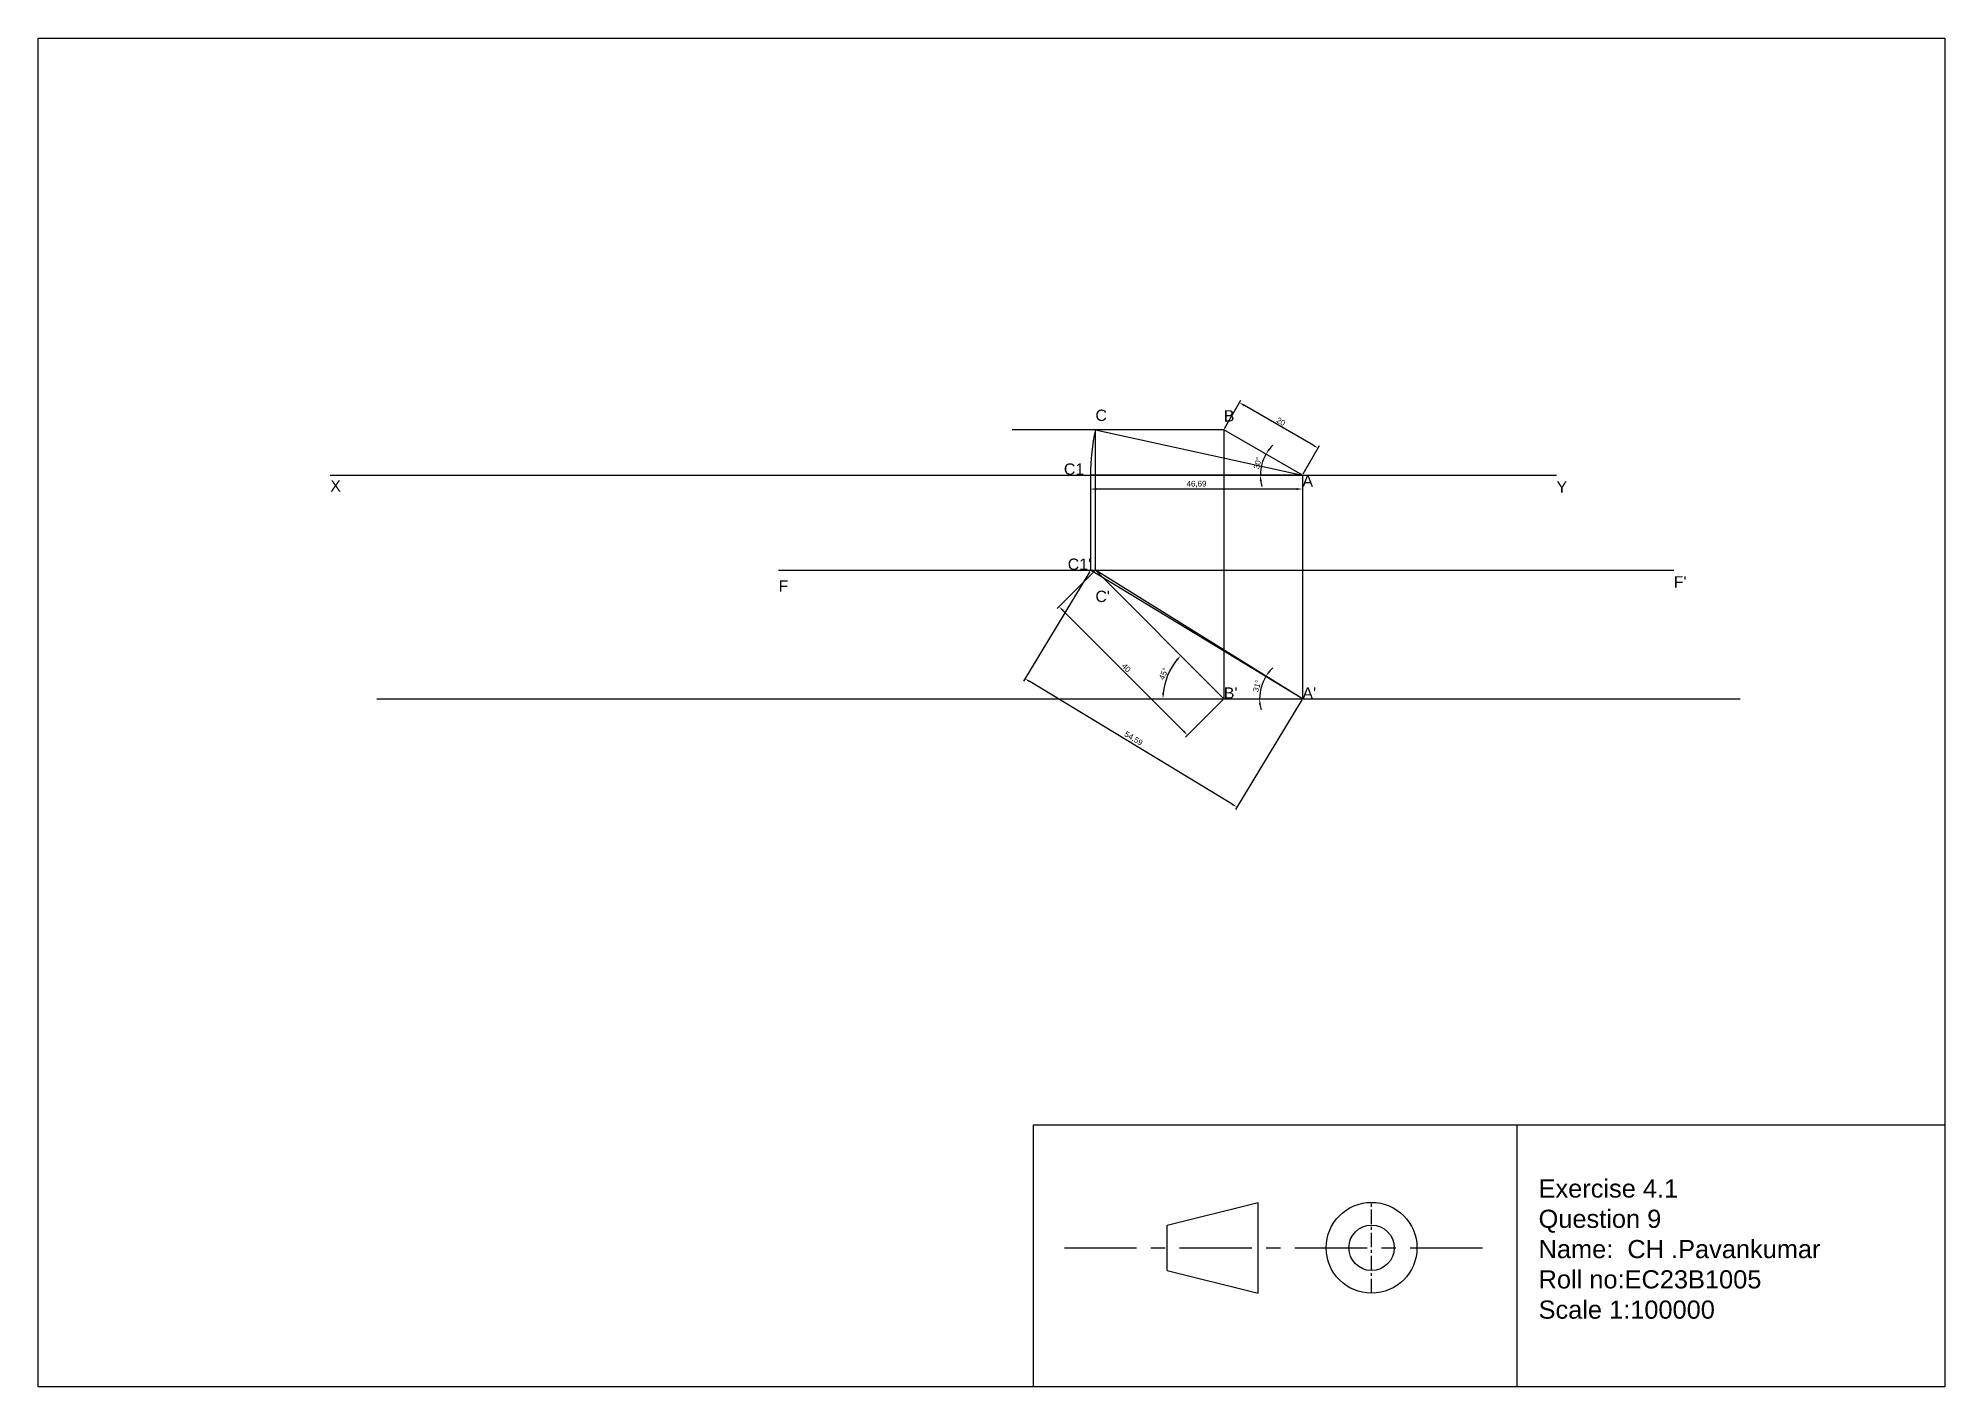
# Model space of a CAD drawing. Header units: millimetres. Extents: x 2477 to 7517, y 1798 to 2095.
# Drawn here: x 5837.4 to 6257.4, y 1798.3 to 2095.3 of the extents above; entities that cross this region are included whole.
import ezdxf

# ---------------------------------------------------------------- set-up
doc = ezdxf.new("R2010")
doc.units = ezdxf.units.MM
doc.header["$PDMODE"] = 35
doc.header["$PDSIZE"] = 2
doc.linetypes.add('CENTER', pattern=[50.8, 31.75, -6.35, 6.35, -6.35])
doc.styles.get("Standard").update_dxf_attribs({"font": 'arial.ttf'})
doc.dimstyles.new('ISO-25', dxfattribs={"dimscale": 0.5, "dimtxt": 2.5, "dimasz": 2.5, "dimexe": 1.25, "dimexo": 0.625, "dimtad": 1, "dimtxsty": 'Standard', "dimcen": 2.5, "dimadec": 0, "dimazin": 0, "dimtfac": 1, "dimtmove": 0, "dimatfit": 3, "dimfxl": 1, "dimarcsym": 0})

msp = doc.modelspace()

# ---------------------------------------------------------------- texts
at = {"color": 7, "true_color": 0xffffff, "char_height": 2.5, "attachment_point": 1}
for s, width, insert in [('C', 4.42811, (6070.336, 2013.543)), ('B', 4.42811, (6098.62, 2013.423)), ('C1', 7.16494, (6063.387, 2001.701)), ('X', 4.42811, (5901.8, 1998.008)), ('A', 4.42811, (6115.941, 1999.097)), ('Y', 4.42811, (6171.908, 1997.773)), ("C1'", 7.16494, (6064.237, 1980.751)), ('F', 4.42811, (6000.55, 1975.964)), ("F'", 4.42811, (6197.722, 1976.857)), ("C'", 4.42811, (6070.336, 1973.67)), ("B'", 4.42811, (6098.62, 1952.381)), ("A'", 4.42811, (6115.941, 1952.381))]:
    msp.add_mtext_dynamic_manual_height_columns(s, width=width, gutter_width=39.618, heights=[0], dxfattribs=dict(at, insert=insert))
at = {"color": 6, "insert": (6167.951, 1844.028), "char_height": 4, "attachment_point": 1}
msp.add_mtext_dynamic_manual_height_columns('{\\C256;\\c16777215;Exercise 4.1^JQuestion 9\\PName:  CH .Pavankumar \\PRoll no:EC23B1005\\PScale 1:100000}', width=90.33607, gutter_width=12.5, heights=[35.907], dxfattribs=at)

# ---------------------------------------------------------------- blocks, each defined once
blk = doc.blocks.new('*D64')
at = {"color": 0, "lineweight": -2, "transparency": 16777216}
for start, end in [(148.7921, 180), (133.6151, 141.2036), (187.5885, 195.177)]:
    blk.add_arc((6115.94, 1949.88), 9.44, start, end, dxfattribs=at)
at = {"color": 0, "transparency": 16777216}
for points in [[(6108.75, 1955.68), (6108.41, 1955.92), (6107.86, 1954.78)], [(6106.37, 1948.62), (6106.79, 1948.65), (6106.5, 1949.88)]]:
    blk.add_solid(points, dxfattribs=at)
at = {"layer": 'Defpoints', "color": 0, "transparency": 16777216}
for p in [(6069.25, 1978.17), (6107.11, 1953.24), (5912.07, 1949.88), (6115.94, 1949.88), (6212.34, 1949.88)]:
    blk.add_point(p, dxfattribs=at)
at = {"color": 0, "transparency": 16777216, "insert": (6105.93, 1952.68), "char_height": 1.25, "attachment_point": 5, "rotation": 74.396}
blk.add_mtext('31°', dxfattribs=at)
blk = doc.blocks.new('*D65')
at = {"color": 0, "lineweight": -2, "transparency": 16777216}
for start, end in [(150, 180), (134.5455, 142.2727), (187.7273, 195.4545)]:
    blk.add_arc((6115.94, 1999.12), 9.28, start, end, dxfattribs=at)
at = {"color": 0, "transparency": 16777216}
for points in [[(6108.78, 2004.68), (6108.43, 2004.91), (6107.91, 2003.75)], [(6106.54, 1997.85), (6106.96, 1997.88), (6106.67, 1999.12)]]:
    blk.add_solid(points, dxfattribs=at)
at = {"layer": 'Defpoints', "color": 0, "transparency": 16777216}
for p in [(6098.62, 2009.12), (6107.22, 2002.29), (6069.25, 1999.12), (6115.94, 1999.12), (6115.94, 1999.12)]:
    blk.add_point(p, dxfattribs=at)
at = {"color": 0, "transparency": 16777216, "insert": (6106.06, 2001.76), "char_height": 1.25, "attachment_point": 5, "rotation": 75}
blk.add_mtext('30°', dxfattribs=at)
blk = doc.blocks.new('*D66')
at = {"color": 0, "lineweight": -2, "transparency": 16777216}
blk.add_arc((6098.62, 1949.88), 13.41, 140.3441, 174.6559, dxfattribs=at)
at = {"color": 0, "transparency": 16777216}
for points in [[(6088.14, 1958.58), (6088.45, 1958.3), (6089.14, 1959.36)], [(6085.48, 1951.12), (6085.06, 1951.14), (6085.21, 1949.88)]]:
    blk.add_solid(points, dxfattribs=at)
at = {"layer": 'Defpoints', "color": 0, "transparency": 16777216}
for p in [(6070.34, 1978.17), (6087.01, 1956.58), (5912.07, 1949.88), (6098.62, 1949.88), (6212.34, 1949.88)]:
    blk.add_point(p, dxfattribs=at)
at = {"color": 0, "transparency": 16777216, "insert": (6085.36, 1955.37), "char_height": 1.25, "attachment_point": 5, "rotation": 67.5}
blk.add_mtext('45°', dxfattribs=at)
blk = doc.blocks.new('*D67')
at = {"color": 0, "lineweight": -2, "transparency": 16777216}
for p, q in [((6070.12, 1977.94), (6061.89, 1969.72)), ((6089.73, 1942.76), (6063.21, 1969.27)), ((6098.4, 1949.66), (6090.17, 1941.43))]:
    blk.add_line(p, q, dxfattribs=at)
at = {"color": 0, "transparency": 16777216}
for points in [[(6063.36, 1969.42), (6063.07, 1969.13), (6062.33, 1970.16)], [(6089.88, 1942.91), (6089.58, 1942.61), (6090.61, 1941.87)]]:
    blk.add_solid(points, dxfattribs=at)
at = {"layer": 'Defpoints', "color": 0, "transparency": 16777216}
for p in [(6070.34, 1978.17), (6062.33, 1970.16), (6098.62, 1949.88)]:
    blk.add_point(p, dxfattribs=at)
at = {"color": 0, "transparency": 16777216, "insert": (6077.14, 1956.69), "char_height": 1.25, "attachment_point": 5, "rotation": 315}
blk.add_mtext('40', dxfattribs=at)
blk = doc.blocks.new('*D68')
at = {"color": 0, "lineweight": -2, "transparency": 16777216}
for p, q in [((6098.78, 2009.39), (6102.38, 2015.62)), ((6118.3, 2005.7), (6103.15, 2014.45)), ((6116.1, 1999.39), (6119.7, 2005.62))]:
    blk.add_line(p, q, dxfattribs=at)
at = {"color": 0, "transparency": 16777216}
for points in [[(6103.25, 2014.64), (6103.04, 2014.27), (6102.06, 2015.08)], [(6118.41, 2005.89), (6118.2, 2005.52), (6119.38, 2005.08)]]:
    blk.add_solid(points, dxfattribs=at)
at = {"layer": 'Defpoints', "color": 0, "transparency": 16777216}
for p in [(6102.06, 2015.08), (6098.62, 2009.12), (6115.94, 1999.12)]:
    blk.add_point(p, dxfattribs=at)
at = {"color": 0, "transparency": 16777216, "insert": (6111.2, 2010.9), "char_height": 1.25, "attachment_point": 5, "rotation": 330}
blk.add_mtext('20', dxfattribs=at)
blk = doc.blocks.new('*D69')
at = {"color": 0, "lineweight": -2, "transparency": 16777216}
for p, q in [((6069.09, 1977.9), (6054.47, 1953.77)), ((6100.42, 1926.67), (6055.87, 1953.66)), ((6115.78, 1949.61), (6101.16, 1925.49))]:
    blk.add_line(p, q, dxfattribs=at)
at = {"color": 0, "transparency": 16777216}
for points in [[(6055.98, 1953.84), (6055.76, 1953.48), (6054.8, 1954.31)], [(6100.53, 1926.85), (6100.31, 1926.49), (6101.49, 1926.02)]]:
    blk.add_solid(points, dxfattribs=at)
at = {"layer": 'Defpoints', "color": 0, "transparency": 16777216}
for p in [(6069.25, 1978.17), (6054.8, 1954.31), (6115.94, 1949.88)]:
    blk.add_point(p, dxfattribs=at)
at = {"color": 0, "transparency": 16777216, "insert": (6078.69, 1941.07), "char_height": 1.25, "attachment_point": 5, "rotation": 328.7921}
blk.add_mtext('54,59', dxfattribs=at)
blk = doc.blocks.new('*D70')
at = {"color": 0, "lineweight": -2, "transparency": 16777216}
for p, q in [((6069.25, 1998.8), (6069.25, 1995.44)), ((6114.69, 1996.06), (6070.5, 1996.06)), ((6115.94, 1998.8), (6115.94, 1995.44))]:
    blk.add_line(p, q, dxfattribs=at)
at = {"color": 0, "transparency": 16777216}
for points in [[(6070.5, 1996.27), (6070.5, 1995.85), (6069.25, 1996.06)], [(6114.69, 1996.27), (6114.69, 1995.85), (6115.94, 1996.06)]]:
    blk.add_solid(points, dxfattribs=at)
at = {"layer": 'Defpoints', "color": 0, "transparency": 16777216}
for p in [(6069.25, 1999.12), (6069.25, 1996.06), (6115.94, 1999.12)]:
    blk.add_point(p, dxfattribs=at)
at = {"color": 0, "transparency": 16777216, "insert": (6092.6, 1997.12), "char_height": 1.25, "attachment_point": 5}
blk.add_mtext('46,69', dxfattribs=at)

# ---------------------------------------------------------------- dimensions: what is measured, and where the dimension line sits
at = {"color": 7, "true_color": 0xffffff}
for p1, p2, distance, picture, middle in [((6115.941, 1999.116), (6098.62, 2009.116), -6.886, '*D68', (6111.199, 2010.903)), ((6115.941, 1999.116), (6069.253, 1999.116), 3.056, '*D70', (6092.597, 1997.124)), ((6115.941, 1949.881), (6069.253, 1978.166), 27.896, '*D69', (6078.694, 1941.074)), ((6098.62, 1949.881), (6070.336, 1978.166), 11.324, '*D67', (6077.143, 1956.689))]:
    dim = msp.add_aligned_dim(p1=p1, p2=p2, distance=distance, dimstyle='ISO-25', dxfattribs=at)
    dim.commit()
    dim.dimension.update_dxf_attribs({"geometry": picture, "text_midpoint": middle})
for base, line1, line2, picture, middle in [((6107.225, 2002.289), ((6115.941, 1999.116), (6069.253, 1999.116)), ((6115.941, 1999.116), (6098.62, 2009.116)), '*D65', (6106.063, 2001.763)), ((6107.112, 1953.236), ((5912.072, 1949.881), (6212.341, 1949.881)), ((6115.941, 1949.881), (6069.253, 1978.166)), '*D64', (6105.928, 1952.678)), ((6087.01, 1956.585), ((5912.072, 1949.881), (6212.341, 1949.881)), ((6098.62, 1949.881), (6070.336, 1978.166)), '*D66', (6085.358, 1955.375))]:
    dim = msp.add_angular_dim_2l(base=base, line1=line1, line2=line2, dimstyle='ISO-25', dxfattribs=at)
    dim.commit()
    dim.dimension.update_dxf_attribs({"geometry": picture, "text_midpoint": middle})

# ---------------------------------------------------------------- linework, layer by layer
for p, q in [((6098.62, 2009.116), (6051.981, 2009.116)), ((6070.336, 1978.166), (6070.336, 2009.116)), ((6070.336, 2009.116), (6115.941, 1999.116)), ((6115.941, 1999.116), (6098.62, 2009.116)), ((6098.62, 2009.116), (6098.62, 1999.116)), ((5901.8, 1999.116), (6171.908, 1999.116)), ((6069.253, 1999.116), (6069.253, 1978.166)), ((6098.62, 1999.116), (6098.62, 1949.881)), ((6115.941, 1999.116), (6115.941, 1949.881)), ((6000.55, 1978.166), (6197.722, 1978.166)), ((6098.62, 1949.881), (6070.336, 1978.166)), ((6115.941, 1949.881), (6070.336, 1978.166)), ((5912.072, 1949.881), (6212.341, 1949.881)), ((6086.163, 1833.966), (6106.163, 1838.966)), ((6106.163, 1818.966), (6106.163, 1838.966)), ((6086.163, 1823.966), (6086.163, 1833.966)), ((6086.163, 1823.966), (6106.163, 1818.966))]:
    msp.add_line(p, q)
at = {"color": 3}
for p, q in [((6115.941, 1999.116), (6069.253, 1999.116)), ((6115.941, 1949.881), (6069.253, 1978.166))]:
    msp.add_line(p, q, dxfattribs=at)
at = {"color": 7, "true_color": 0xffffff}
msp.add_line((6163.141, 1856.042), (6163.141, 1798.349), dxfattribs=at)
at = {"linetype": 'CENTER', "ltscale": 0.1}
msp.add_line((6131.163, 1818.966), (6131.163, 1838.966), dxfattribs=at)
at = {"linetype": 'CENTER', "ltscale": 0.5}
msp.add_line((6063.49, 1828.966), (6157.685, 1828.966), dxfattribs=at)
msp.add_lwpolyline([(5837.443, 2095.349), (6257.443, 2095.349), (6257.443, 1798.349), (5837.443, 1798.349)], close=True)
at = {"color": 7, "true_color": 0xffffff}
msp.add_lwpolyline([(6257.443, 1798.349), (6056.682, 1798.349), (6056.682, 1856.042), (6257.443, 1856.042)], close=True, dxfattribs=at)
for radius in [10, 5]:
    msp.add_circle((6131.163, 1828.966), radius)
msp.add_arc((6115.941, 1999.116), 46.688, 167.63219, 180)

msp.set_redraw_order([(e.dxf.handle, doc.entitydb.next_handle()) for e in msp.query("TEXT MTEXT ATTDEF DIMENSION ARC_DIMENSION")])  # texts and dimensions are drawn at this point

doc.saveas('drawing.dxf')
